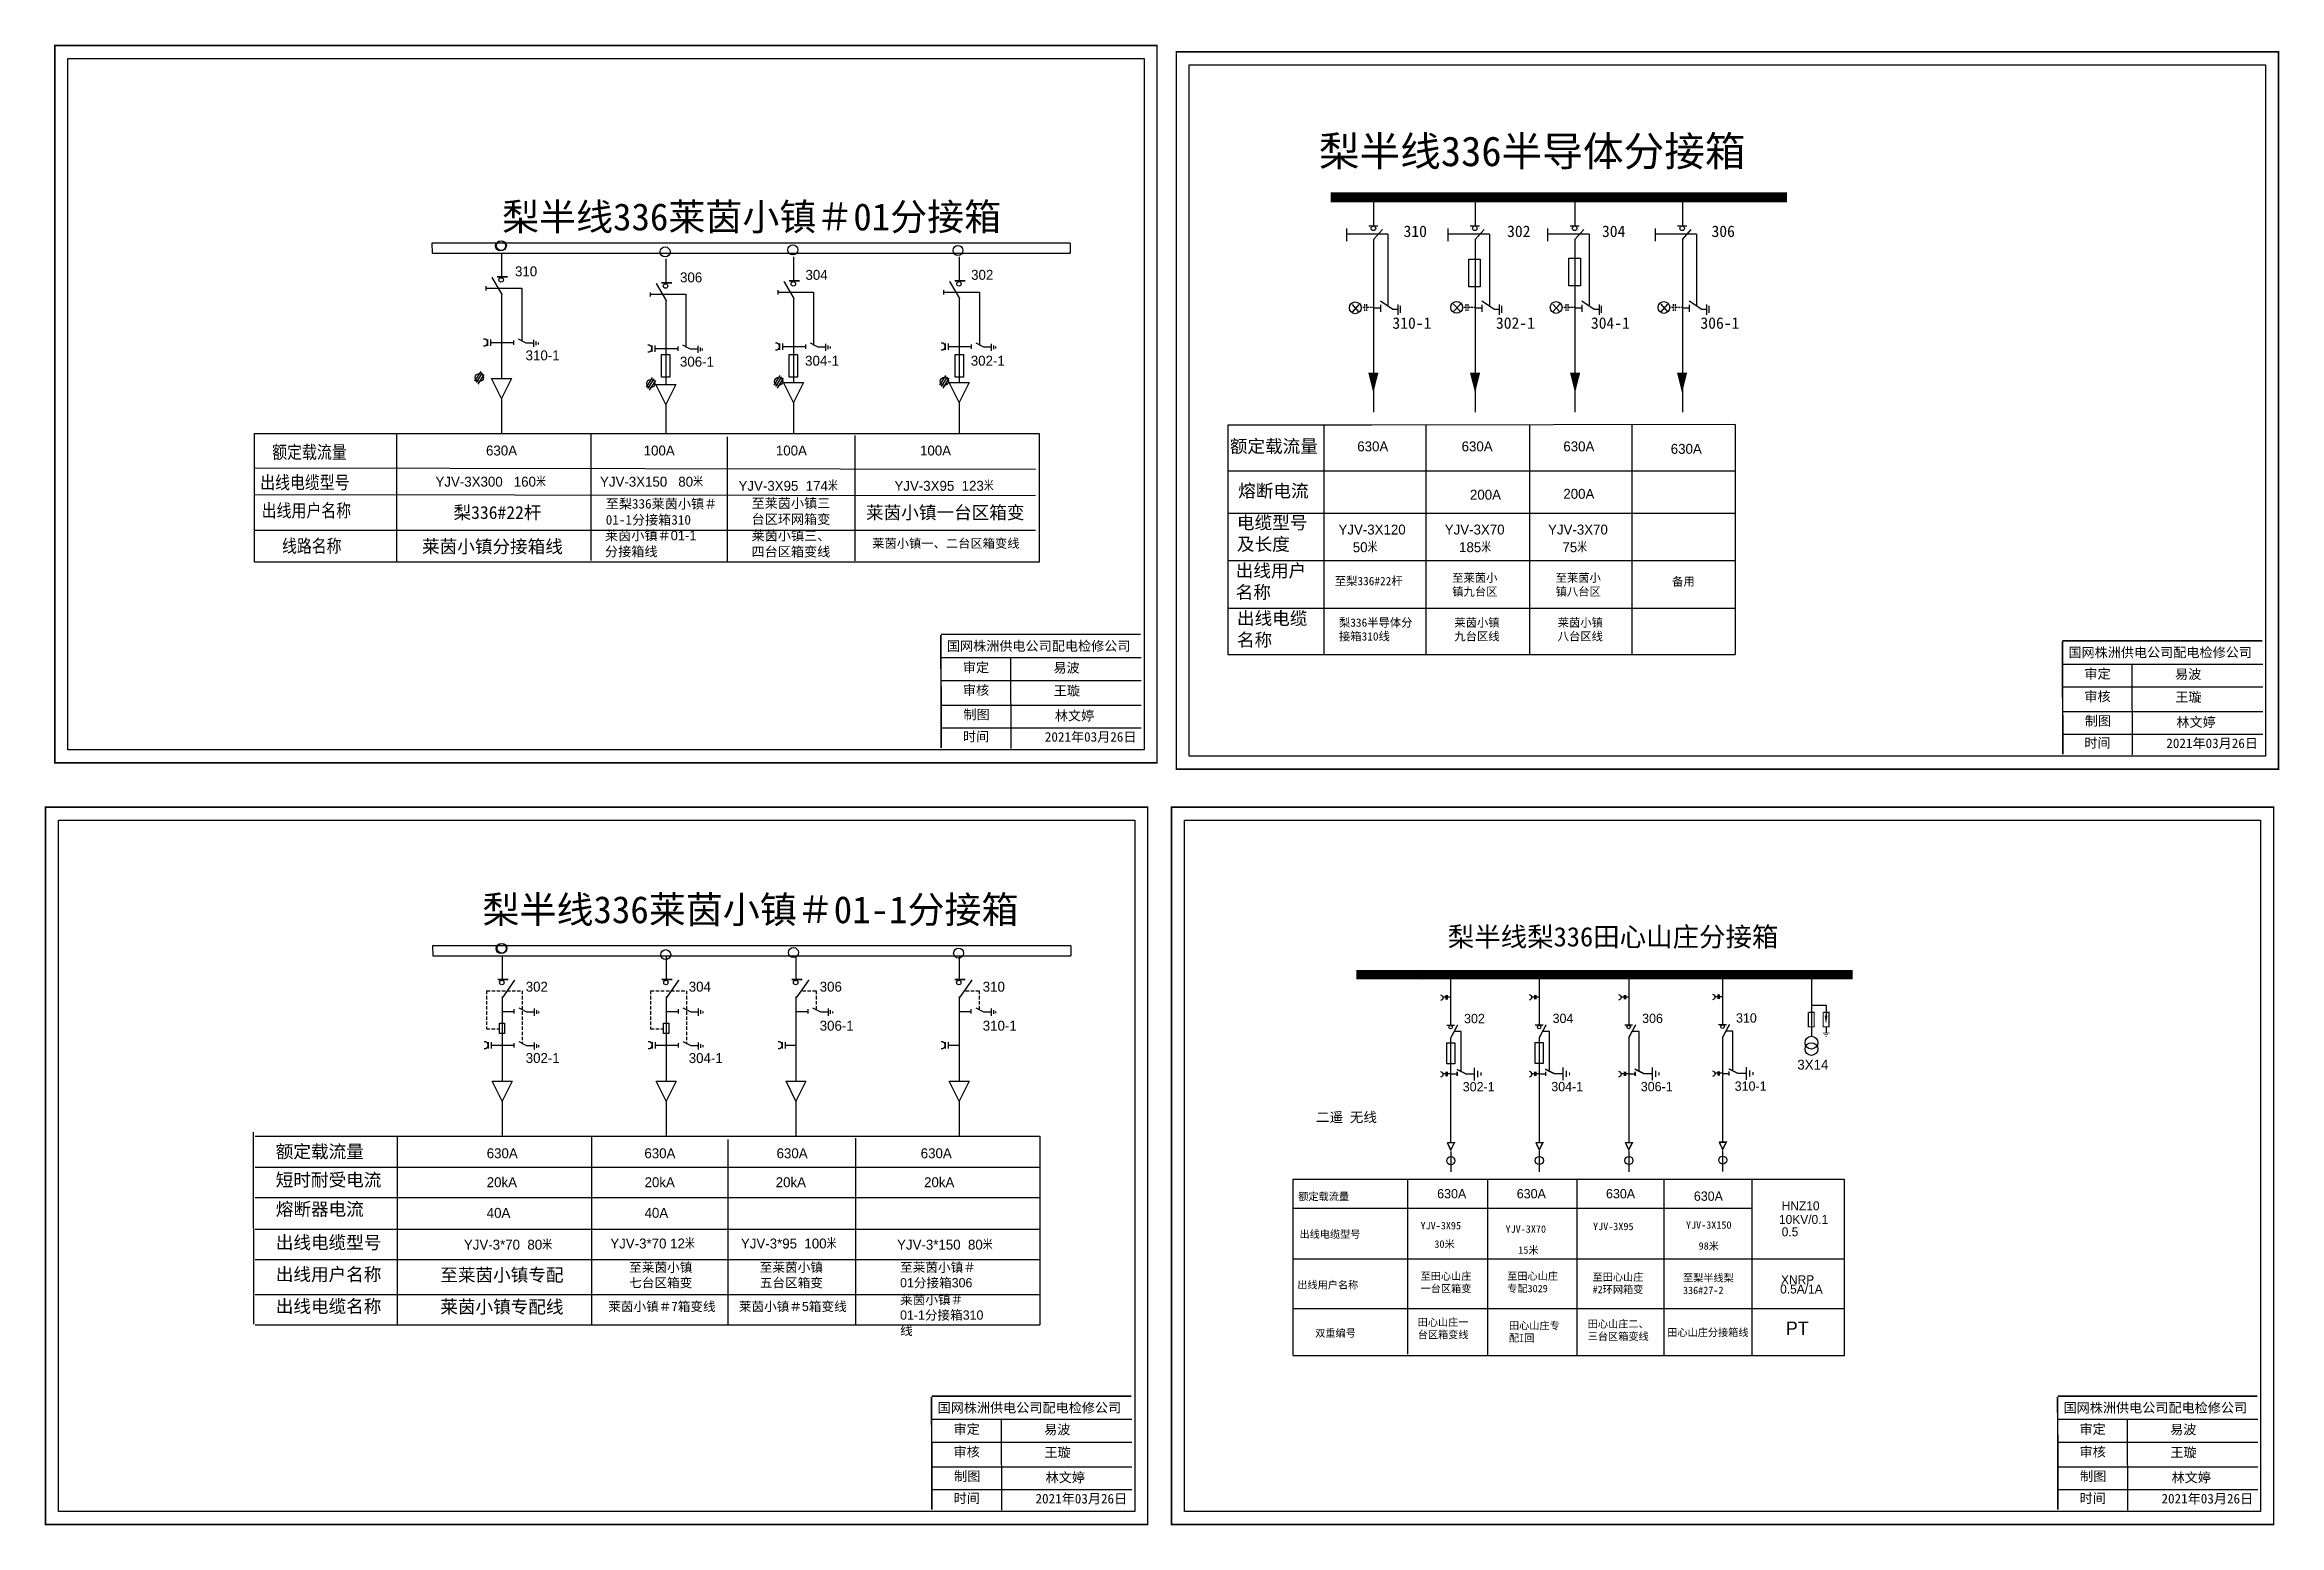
# Model space of a CAD drawing. Extents: x -1414 to -1025, y -1773 to -1515.
# Drawn here: x -1279.1 to -1024.7, y -1683.6 to -1514.9 of the extents above; entities that cross this region are included whole.
import ezdxf

# ---------------------------------------------------------------- set-up
doc = ezdxf.new("R2010")
doc.units = 0
doc.header["$LTSCALE"] = 0.774411
for name, pattern in [('ACAD_ISO02W100', [15, 12, -3]), ('CENTER', [50.8, 31.75, -6.35, 6.35, -6.35]), ('DASHED', [0.45, 0.3, -0.15]), ('HIDDEN', [0.375, 0.25, -0.125]), ('HIDDENX2', [0.75, 0.5, -0.25])]:
    doc.linetypes.add(name, pattern=pattern)
doc.layers.get('0').update_dxf_attribs({"linetype": 'CONTINUOUS'})
for name, color, linetype in [('10KV线路', 7, 'CONTINUOUS'), ('2', 7, 'CONTINUOUS'), ('F11', 7, 'CONTINUOUS'), ('用户电缆', 7, 'CENTER')]:
    doc.layers.add(name, color=color, linetype=linetype)
doc.layers.add('MiniCADLayer', color=7, linetype='CONTINUOUS', lineweight=20)
doc.styles.add('hztxt_txtstyle_0.00_0_0', font='simkai.ttf')
doc.styles.add('hztxt_txtstyle_1.80_0_0', font='', dxfattribs={"height": 1.8, "bigfont": 'hztxt.shx'})
doc.styles.add('hztxt_txtstyle_1.88_0_0', font='', dxfattribs={"height": 1.875, "bigfont": 'hztxt.shx'})
doc.styles.add('hztxt_txtstyle_2.00_0_0', font='', dxfattribs={"height": 2, "bigfont": 'hztxt.shx'})
doc.styles.add('hztxt_txtstyle_2.70_0_0', font='', dxfattribs={"height": 2.7, "bigfont": 'hztxt.shx'})
doc.styles.add('hztxt_txtstyle_3.00_0_0', font='', dxfattribs={"height": 3, "bigfont": 'hztxt.shx'})
doc.styles.add('hztxt_txtstyle_5.46_0_0', font='simkai.ttf', dxfattribs={"height": 5.459696})
doc.styles.add('字体', font='simkai_0.ttf', dxfattribs={"height": 2.5})
doc.styles.add('黑体_txtstyle_1.50_0_0', font='simhei.ttf', dxfattribs={"height": 1.5})
doc.styles.get('hztxt_txtstyle_1.80_0_0').set_extended_font_data('hztxt')
doc.styles.get('hztxt_txtstyle_1.88_0_0').set_extended_font_data('hztxt')
doc.styles.get('hztxt_txtstyle_2.00_0_0').set_extended_font_data('hztxt')
doc.styles.get('hztxt_txtstyle_2.70_0_0').set_extended_font_data('hztxt')
doc.styles.get('hztxt_txtstyle_3.00_0_0').set_extended_font_data('hztxt')

msp = doc.modelspace()

# ---------------------------------------------------------------- texts
for s, height, style, p in [('630A', 1.131, 'hztxt_txtstyle_2.00_0_0', (-1129.65, -1561.24)), ('630A', 1.131, 'hztxt_txtstyle_2.00_0_0', (-1117.77, -1561.24)), ('630A', 1.131, 'hztxt_txtstyle_2.00_0_0', (-1106.19, -1561.24)), ('630A', 1.131, 'hztxt_txtstyle_2.00_0_0', (-1093.96, -1561.52)), ('200A', 1.131, 'hztxt_txtstyle_2.00_0_0', (-1116.82, -1566.74)), ('200A', 1.131, 'hztxt_txtstyle_2.00_0_0', (-1106.19, -1566.64)), ('YJV-3X120', 1.131, 'hztxt_txtstyle_2.00_0_0', (-1131.79, -1570.71)), ('YJV-3X70', 1.131, 'hztxt_txtstyle_2.00_0_0', (-1119.69, -1570.71)), ('YJV-3X70', 1.131, 'hztxt_txtstyle_2.00_0_0', (-1107.93, -1570.71)), ('50米', 1.131, 'hztxt_txtstyle_2.00_0_0', (-1130.16, -1572.72)), ('185米', 1.131, 'hztxt_txtstyle_2.00_0_0', (-1118.06, -1572.72)), ('75米', 1.131, 'hztxt_txtstyle_2.00_0_0', (-1106.29, -1572.72)), ('302', 1.06, 'hztxt_txtstyle_1.88_0_0', (-1117.49, -1626.37)), ('304', 1.06, 'hztxt_txtstyle_1.88_0_0', (-1107.41, -1626.35)), ('306', 1.06, 'hztxt_txtstyle_1.88_0_0', (-1097.22, -1626.35)), ('310', 1.06, 'hztxt_txtstyle_1.88_0_0', (-1086.53, -1626.3)), ('302-1', 1.06, 'hztxt_txtstyle_1.88_0_0', (-1117.64, -1634.14)), ('304-1', 1.06, 'hztxt_txtstyle_1.88_0_0', (-1107.56, -1634.12)), ('306-1', 1.06, 'hztxt_txtstyle_1.88_0_0', (-1097.37, -1634.12)), ('310-1', 1.06, 'hztxt_txtstyle_1.88_0_0', (-1086.68, -1634.07)), ('630A', 1.06, 'hztxt_txtstyle_1.88_0_0', (-1120.55, -1646.32)), ('630A', 1.06, 'hztxt_txtstyle_1.88_0_0', (-1111.49, -1646.32)), ('630A', 1.06, 'hztxt_txtstyle_1.88_0_0', (-1101.33, -1646.32)), ('630A', 1.06, 'hztxt_txtstyle_1.88_0_0', (-1091.33, -1646.6)), ('10KV/0.1', 1.018, 'hztxt_txtstyle_1.80_0_0', (-1081.64, -1649.23)), ('HNZ10', 1.018, 'hztxt_txtstyle_1.80_0_0', (-1081.33, -1647.68)), ('0.5', 1.018, 'hztxt_txtstyle_1.80_0_0', (-1081.33, -1650.64)), ('0.5A/1A', 1.018, 'hztxt_txtstyle_1.80_0_0', (-1081.51, -1657.16)), ('XNRP', 1.018, 'hztxt_txtstyle_1.80_0_0', (-1081.41, -1656.1)), ('PT', 1.527, 'hztxt_txtstyle_2.70_0_0', (-1080.86, -1661.88))]:
    msp.add_text(s, height=height, dxfattribs=dict(style=style)).set_placement(p)
at = {"linetype": 'Continuous', "style": 'hztxt_txtstyle_0.00_0_0'}
for s, p in [('额定载流量', (-1136.37, -1646.53)), ('出线电缆型号', (-1136.23, -1650.83)), ('YJV-3X95', (-1122.45, -1649.85)), ('30米', (-1120.87, -1651.95)), ('YJV-3X70', (-1112.77, -1650.24)), ('YJV-3X95', (-1102.81, -1649.94)), ('YJV-3X150', (-1092.23, -1649.78)), ('15米', (-1111.32, -1652.63)), ('98米', (-1090.79, -1652.17)), ('出线用户名称', (-1136.48, -1656.6)), ('双重编号', (-1134.44, -1662.09))]:
    msp.add_text(s, height=0.848, dxfattribs=at).set_placement(p)
at = {"linetype": 'DASHED', "attachment_point": 1, "style": 'hztxt_txtstyle_0.00_0_0'}
for s, insert, char_height, width in [('{\\fSimSun|b0|i0|c134|p2;额定载流量}', (-1144.16, -1559.92), 1.4701, 16.2485), ('{\\fSimSun|b0|i0|c134|p2;熔断电流}', (-1143.21, -1565), 1.4701, 16.2485), ('{\\fSimSun|b0|i0|c134|p2;电缆型号及长度}', (-1143.35, -1568.62), 1.4701, 8.1982), ('{\\fSimSun|b0|i0|c134|p2;出线用户名称}', (-1143.49, -1574.09), 1.4701, 8.1982), ('{\\fSimSun|b0|i0|c134|p2;至梨336#22杆}', (-1132.2, -1575.54), 0.9436, 8.4199), ('{\\fSimSun|b0|i0|c134|p2;至莱茵小镇九台区}', (-1118.84, -1575.17), 0.9436, 5.9423), ('{\\fSimSun|b0|i0|c134|p2;至莱茵小镇八台区}', (-1107.07, -1575.17), 0.9436, 5.9423), ('{\\fSimSun|b0|i0|c134|p2;备用}', (-1093.8, -1575.59), 0.9436, 7.2083), ('{\\fSimSun|b0|i0|c134|p2;出线电缆名称}', (-1143.35, -1579.52), 1.4701, 8.1982), ('{\\fSimSun|b0|i0|c134|p2;梨336半导体分接箱310线}', (-1131.73, -1580.27), 0.9436, 9.4966), ('{\\fSimSun|b0|i0|c134|p2;莱茵小镇九台区线}', (-1118.6, -1580.27), 0.9436, 6.1268), ('{\\fSimSun|b0|i0|c134|p2;莱茵小镇八台区线}', (-1106.83, -1580.27), 0.9436, 6.1268)]:
    msp.add_mtext(s, dxfattribs=dict(at, insert=insert, char_height=char_height, width=width))
at = {"linetype": 'Continuous', "attachment_point": 1}
for s, insert, char_height, width, style in [('{\\fKaiTi_GB2312|b0|i0|c134|p49;至梨336莱茵小镇＃01-1分接箱310}', (-1215.21, -1566.66), 1.0956, 13.1419, 'hztxt_txtstyle_0.00_0_0'), ('{\\f\uffbfﾬￌﾣﾤ_GB2312|b0|i0|c134|p49;至莱茵小镇三台区环网箱变}', (-1198.61, -1566.59), 1.0956, 9.4637, 'hztxt_txtstyle_0.00_0_0'), ('{\\fSimSun|b0|i0|c134|p2;梨336#22杆}', (-1232.54, -1567.47), 1.4701, 16.8938, 'hztxt_txtstyle_0.00_0_0'), ('{\\fSimSun|b0|i0|c134|p2;莱茵小镇一台区箱变}', (-1185.58, -1567.47), 1.4701, 22.307, 'hztxt_txtstyle_0.00_0_0'), ('{\\fSimSun|b0|i0|c134|p2;莱茵小镇分接箱线}', (-1236.13, -1571.34), 1.4701, 16.8938, 'hztxt_txtstyle_0.00_0_0'), ('{\\f\uffbfﾬￌﾣﾤ_GB2312|b0|i0|c134|p49;莱茵小镇＃01-1分接箱线}', (-1215.29, -1570.27), 1.0956, 10.4915, 'hztxt_txtstyle_0.00_0_0'), ('{\\f\uffbfﾬￌﾣﾤ_GB2312|b0|i0|c134|p49;莱茵小镇三、四台区箱变线}', (-1198.61, -1570.29), 1.0956, 9.4637, 'hztxt_txtstyle_0.00_0_0'), ('{\\fSimSun|b0|i0|c134|p2;莱茵小镇一、二台区箱变线}', (-1184.88, -1571.2), 1.0253, 24.9979, 'hztxt_txtstyle_0.00_0_0'), ('二遥 无线', (-1134.35, -1636.51), 1.131, 16.6372, '黑体_txtstyle_1.50_0_0'), ('{\\f\uffbfﾬￌﾣﾤ_GB2312|b0|i0|c134|p49;额定载流量}', (-1252.78, -1640.25), 1.4701, 12.0157, 'hztxt_txtstyle_0.00_0_0'), ('{\\f\uffbfﾬￌﾣﾤ_GB2312|b0|i0|c134|p49;短时耐受电流}', (-1252.78, -1643.48), 1.4701, 14.9836, 'hztxt_txtstyle_0.00_0_0'), ('{\\f\uffbfﾬￌﾣﾤ_GB2312|b0|i0|c134|p49;熔断器电流}', (-1252.78, -1646.81), 1.4701, 12.0157, 'hztxt_txtstyle_0.00_0_0'), ('{\\f\uffbfﾬￌﾣﾤ_GB2312|b0|i0|c134|p49;出线电缆型号}', (-1252.78, -1650.61), 1.4701, 12.0157, 'hztxt_txtstyle_0.00_0_0'), ('{\\fKaiTi_GB2312|b0|i0|c134|p49;至莱茵小镇七台区箱变}', (-1212.54, -1653.65), 1.0537, 7.4388, 'hztxt_txtstyle_0.00_0_0'), ('{\\f\uffbfﾬￌﾣﾤ_GB2312|b0|i0|c134|p49;至莱茵小镇五台区箱变}', (-1197.67, -1653.65), 1.0537, 7.4388, 'hztxt_txtstyle_0.00_0_0'), ('{\\f\uffbfﾬￌﾣﾤ_GB2312|b0|i0|c134|p49;至莱茵小镇＃01分接箱306}', (-1181.7, -1653.65), 1.0537, 9.8606, 'hztxt_txtstyle_0.00_0_0'), ('\\pt10.4;{\\f\uffbfﾬￌﾣﾤ_GB2312|b0|i0|c134|p49;出线用户名称}', (-1252.78, -1654.24), 1.4701, 12.0157, 'hztxt_txtstyle_0.00_0_0'), ('{\\f\uffbfﾬￌﾣﾤ_GB2312|b0|i0|c134|p49;至莱茵小镇专配}', (-1234.05, -1654.31), 1.4701, 15.5104, 'hztxt_txtstyle_0.00_0_0'), ('至田心山庄一台区箱变', (-1122.44, -1654.76), 0.848, 6.3013, '黑体_txtstyle_1.50_0_0'), ('{\\fSimSun|b0|i0|c134|p2;至田心山庄专配3029}', (-1112.58, -1654.75), 0.8481, 6.3013, 'hztxt_txtstyle_0.00_0_0'), ('{\\fSimSun|b0|i0|c134|p2;至田心山庄#2环网箱变}', (-1102.86, -1654.86), 0.8481, 6.3013, 'hztxt_txtstyle_0.00_0_0'), ('{\\fSimSun|b0|i0|c134|p2;至梨半线梨336#27-2}', (-1092.57, -1654.96), 0.8481, 9.5699, 'hztxt_txtstyle_0.00_0_0'), ('\\pt10.4;{\\f\uffbfﾬￌﾣﾤ_GB2312|b0|i0|c134|p49;出线电缆名称}', (-1252.78, -1657.88), 1.4701, 12.0157, 'hztxt_txtstyle_0.00_0_0'), ('{\\f\uffbfﾬￌﾣﾤ_GB2312|b0|i0|c134|p49;莱茵小镇专配线}', (-1234.05, -1657.94), 1.4701, 15.5104, 'hztxt_txtstyle_0.00_0_0'), ('{\\fKaiTi_GB2312|b0|i0|c134|p49;莱茵小镇＃7箱变线}', (-1214.92, -1658.11), 1.0537, 12.9934, 'hztxt_txtstyle_0.00_0_0'), ('{\\f\uffbfﾬￌﾣﾤ_GB2312|b0|i0|c134|p49;莱茵小镇＃5箱变线}', (-1200.06, -1658.11), 1.0537, 12.9934, 'hztxt_txtstyle_0.00_0_0'), ('{\\f\uffbfﾬￌﾣﾤ_GB2312|b0|i0|c134|p49;莱茵小镇＃01-1分接箱310线}', (-1181.7, -1657.33), 1.0537, 9.8606, 'hztxt_txtstyle_0.00_0_0'), ('田心山庄一台区箱变线', (-1122.77, -1660.01), 0.848, 6.3013, '黑体_txtstyle_1.50_0_0'), ('{\\fSimSun|b0|i0|c134|p2;田心山庄专配I回}', (-1112.38, -1660.39), 0.8481, 6.3013, 'hztxt_txtstyle_0.00_0_0'), ('{\\fSimSun|b0|i0|c134|p2;田心山庄二、三台区箱变线}', (-1103.41, -1660.2), 0.8481, 7.7011, 'hztxt_txtstyle_0.00_0_0'), ('{\\fSimSun|b0|i0|c134|p2;田心山庄分接箱线}', (-1094.36, -1661.17), 0.8481, 10.627, 'hztxt_txtstyle_0.00_0_0')]:
    msp.add_mtext(s, dxfattribs=dict(at, insert=insert, char_height=char_height, width=width, style=style))
at = {"color": 0, "linetype": 'Continuous', "attachment_point": 1, "style": '字体'}
for s, insert, char_height, width in [('国网株洲供电公司配电检修公司', (-1176.37, -1582.86), 1.0944, 29.9201), ('国网株洲供电公司配电检修公司', (-1048.69, -1583.59), 1.0944, 29.9201), ('\\f\uffbfﾬￌﾣﾤ_GB2312|b0|i0|c134|p49;审定', (-1174.55, -1585.3), 1.0944, 8.5588), ('易波', (-1164.24, -1585.34), 1.094, 8.5588), ('\\f\uffbfﾬￌﾣﾤ_GB2312|b0|i0|c134|p49;审定', (-1046.87, -1586.02), 1.0944, 8.5588), ('易波', (-1036.55, -1586.07), 1.094, 8.5588), ('\\f\uffbfﾬￌﾣﾤ_GB2312|b0|i0|c134|p49;审核', (-1174.55, -1587.88), 1.0944, 8.5588), ('王璇', (-1164.2, -1587.95), 1.094, 8.5588), ('\\f\uffbfﾬￌﾣﾤ_GB2312|b0|i0|c134|p49;审核', (-1046.87, -1588.6), 1.0944, 8.5588), ('王璇', (-1036.52, -1588.67), 1.094, 8.5588), ('\\f\uffbfﾬￌﾣﾤ_GB2312|b0|i0|c134|p49;制图', (-1174.49, -1590.66), 1.0944, 8.5588), ('{\\fSimSun|b0|i0|c134|p2;林文婷}', (-1164.08, -1590.8), 1.0944, 8.5588), ('\\f\uffbfﾬￌﾣﾤ_GB2312|b0|i0|c134|p49;制图', (-1046.81, -1591.38), 1.0944, 8.5588), ('{\\fSimSun|b0|i0|c134|p2;林文婷}', (-1036.39, -1591.53), 1.0944, 8.5588), ('\\f\uffbfﾬￌﾣﾤ_GB2312|b0|i0|c134|p49;时间', (-1174.55, -1593.17), 1.0944, 8.5588), ('2021{\\fSimSun|b0|i0|c134|p2;年}03{\\fSimSun|b0|i0|c134|p2;月26日}', (-1165.22, -1593.21), 1.0944, 16.0081), ('\\f\uffbfﾬￌﾣﾤ_GB2312|b0|i0|c134|p49;时间', (-1046.87, -1593.89), 1.0944, 8.5588), ('2021{\\fSimSun|b0|i0|c134|p2;年}03{\\fSimSun|b0|i0|c134|p2;月26日}', (-1037.54, -1593.94), 1.0944, 16.0081), ('国网株洲供电公司配电检修公司', (-1177.43, -1669.62), 1.0944, 29.9201), ('国网株洲供电公司配电检修公司', (-1049.24, -1669.62), 1.0944, 29.9201), ('\\f\uffbfﾬￌﾣﾤ_GB2312|b0|i0|c134|p49;审定', (-1175.61, -1672.06), 1.0944, 8.5588), ('易波', (-1165.3, -1672.1), 1.094, 8.5588), ('\\f\uffbfﾬￌﾣﾤ_GB2312|b0|i0|c134|p49;审定', (-1047.42, -1672.06), 1.0944, 8.5588), ('易波', (-1037.11, -1672.1), 1.094, 8.5588), ('\\f\uffbfﾬￌﾣﾤ_GB2312|b0|i0|c134|p49;审核', (-1175.61, -1674.64), 1.0944, 8.5588), ('王璇', (-1165.26, -1674.71), 1.094, 8.5588), ('\\f\uffbfﾬￌﾣﾤ_GB2312|b0|i0|c134|p49;审核', (-1047.42, -1674.64), 1.0944, 8.5588), ('王璇', (-1037.07, -1674.71), 1.094, 8.5588), ('\\f\uffbfﾬￌﾣﾤ_GB2312|b0|i0|c134|p49;制图', (-1175.55, -1677.42), 1.0944, 8.5588), ('{\\fSimSun|b0|i0|c134|p2;林文婷}', (-1165.13, -1677.57), 1.0944, 8.5588), ('\\f\uffbfﾬￌﾣﾤ_GB2312|b0|i0|c134|p49;制图', (-1047.36, -1677.42), 1.0944, 8.5588), ('{\\fSimSun|b0|i0|c134|p2;林文婷}', (-1036.94, -1677.57), 1.0944, 8.5588), ('\\f\uffbfﾬￌﾣﾤ_GB2312|b0|i0|c134|p49;时间', (-1175.61, -1679.93), 1.0944, 8.5588), ('2021{\\fSimSun|b0|i0|c134|p2;年}03{\\fSimSun|b0|i0|c134|p2;月26日}', (-1166.28, -1679.98), 1.0944, 16.0081), ('\\f\uffbfﾬￌﾣﾤ_GB2312|b0|i0|c134|p49;时间', (-1047.42, -1679.93), 1.0944, 8.5588), ('2021{\\fSimSun|b0|i0|c134|p2;年}03{\\fSimSun|b0|i0|c134|p2;月26日}', (-1038.09, -1679.98), 1.0944, 16.0081)]:
    msp.add_mtext(s, dxfattribs=dict(at, insert=insert, char_height=char_height, width=width))
at = {"layer": '10KV线路'}
for s, height, style, p in [('梨半线336莱茵小镇＃01分接箱', 3.0871, 'hztxt_txtstyle_5.46_0_0', (-1227.01, -1536.07)), ('310', 1.131, 'hztxt_txtstyle_2.00_0_0', (-1225.54, -1541.3)), ('306', 1.131, 'hztxt_txtstyle_2.00_0_0', (-1206.75, -1541.99)), ('304', 1.131, 'hztxt_txtstyle_2.00_0_0', (-1192.47, -1541.7)), ('302', 1.131, 'hztxt_txtstyle_2.00_0_0', (-1173.61, -1541.7)), ('310-1', 1.131, 'hztxt_txtstyle_2.00_0_0', (-1224.33, -1550.87)), ('306-1', 1.131, 'hztxt_txtstyle_2.00_0_0', (-1206.76, -1551.59)), ('304-1', 1.131, 'hztxt_txtstyle_2.00_0_0', (-1192.51, -1551.48)), ('302-1', 1.131, 'hztxt_txtstyle_2.00_0_0', (-1173.65, -1551.48)), ('额定载流量', 1.696, 'hztxt_txtstyle_3.00_0_0', (-1253.18, -1562.23)), ('630A', 1.131, 'hztxt_txtstyle_2.00_0_0', (-1228.84, -1561.71)), ('100A', 1.131, 'hztxt_txtstyle_2.00_0_0', (-1210.89, -1561.71)), ('100A', 1.131, 'hztxt_txtstyle_2.00_0_0', (-1195.84, -1561.71)), ('100A', 1.131, 'hztxt_txtstyle_2.00_0_0', (-1179.43, -1561.71)), ('出线电缆型号', 1.696, 'hztxt_txtstyle_3.00_0_0', (-1254.55, -1565.69)), ('YJV-3X300   160米', 1.1309, 'hztxt_txtstyle_2.00_0_0', (-1234.59, -1565.26)), ('YJV-3X150   80米', 1.1309, 'hztxt_txtstyle_2.00_0_0', (-1215.86, -1565.26)), ('YJV-3X95  174米', 1.1309, 'hztxt_txtstyle_2.00_0_0', (-1200.09, -1565.73)), ('YJV-3X95  123米', 1.1309, 'hztxt_txtstyle_2.00_0_0', (-1182.34, -1565.73)), ('出线用户名称', 1.696, 'hztxt_txtstyle_3.00_0_0', (-1254.38, -1568.89)), ('线路名称', 1.696, 'hztxt_txtstyle_3.00_0_0', (-1252.07, -1572.92)), ('梨半线336莱茵小镇＃01-1分接箱', 3.0871, 'hztxt_txtstyle_5.46_0_0', (-1229.24, -1614.98)), ('302', 1.131, 'hztxt_txtstyle_2.00_0_0', (-1224.32, -1622.78)), ('304', 1.131, 'hztxt_txtstyle_2.00_0_0', (-1205.76, -1622.78)), ('306', 1.131, 'hztxt_txtstyle_2.00_0_0', (-1190.85, -1622.78)), ('310', 1.131, 'hztxt_txtstyle_2.00_0_0', (-1172.29, -1622.78)), ('306-1', 1.131, 'hztxt_txtstyle_2.00_0_0', (-1190.85, -1627.22)), ('310-1', 1.131, 'hztxt_txtstyle_2.00_0_0', (-1172.29, -1627.22)), ('302-1', 1.131, 'hztxt_txtstyle_2.00_0_0', (-1224.32, -1630.9)), ('304-1', 1.131, 'hztxt_txtstyle_2.00_0_0', (-1205.76, -1630.91)), ('630A', 1.131, 'hztxt_txtstyle_2.00_0_0', (-1228.76, -1641.75)), ('630A', 1.131, 'hztxt_txtstyle_2.00_0_0', (-1210.81, -1641.75)), ('630A', 1.131, 'hztxt_txtstyle_2.00_0_0', (-1195.76, -1641.75)), ('630A', 1.131, 'hztxt_txtstyle_2.00_0_0', (-1179.35, -1641.75)), ('20kA', 1.131, 'hztxt_txtstyle_2.00_0_0', (-1228.76, -1645.05)), ('20kA', 1.131, 'hztxt_txtstyle_2.00_0_0', (-1210.79, -1645.05)), ('20kA', 1.131, 'hztxt_txtstyle_2.00_0_0', (-1195.86, -1645.05)), ('20kA', 1.131, 'hztxt_txtstyle_2.00_0_0', (-1178.97, -1645.05)), ('40A', 1.131, 'hztxt_txtstyle_2.00_0_0', (-1228.76, -1648.54)), ('40A', 1.131, 'hztxt_txtstyle_2.00_0_0', (-1210.79, -1648.54)), ('YJV-3*70  80米', 1.1309, 'hztxt_txtstyle_2.00_0_0', (-1231.36, -1652.16)), ('YJV-3*70 12米', 1.1309, 'hztxt_txtstyle_2.00_0_0', (-1214.69, -1652.03)), ('YJV-3*95  100米', 1.1309, 'hztxt_txtstyle_2.00_0_0', (-1199.82, -1652.03)), ('YJV-3*150  80米', 1.1309, 'hztxt_txtstyle_2.00_0_0', (-1182.04, -1652.16))]:
    msp.add_text(s, height=height, dxfattribs=dict(at, style=style)).set_placement(p)
at = {"layer": '10KV线路', "insert": (-1136.33, -1525.36), "char_height": 3.0871, "width": 95.2498, "attachment_point": 1, "style": 'hztxt_txtstyle_0.00_0_0'}
msp.add_mtext('\\pl2.30793;{\\H1.099x;梨半线336半导体分接箱}', dxfattribs=at)
at = {"layer": '2', "color": 7, "insert": (-1119.35, -1615.42), "char_height": 2.2087, "width": 46.9589, "attachment_point": 1, "style": 'hztxt_txtstyle_0.00_0_0'}
msp.add_mtext('{\\fSimSun|b0|i0|c134|p2;梨半线梨336田心山庄分接箱}', dxfattribs=at)
at = {"layer": 'F11', "lineweight": -3, "char_height": 1.305, "width": 10.9928, "attachment_point": 1, "style": 'hztxt_txtstyle_0.00_0_0'}
for s, insert in [('\\pl2.30793;310', (-1126.69, -1535.52)), ('\\pl2.30793;302', (-1114.9, -1535.52)), ('\\pl2.30793;304', (-1104.1, -1535.52)), ('\\pl2.30793;306', (-1091.63, -1535.52)), ('\\pl2.30793;310-1', (-1127.96, -1545.97)), ('\\pl2.30793;302-1', (-1116.17, -1545.97)), ('\\pl2.30793;304-1', (-1105.36, -1545.97)), ('\\pl2.30793;306-1', (-1092.89, -1545.97))]:
    msp.add_mtext(s, dxfattribs=dict(at, insert=insert))
at = {"layer": 'MiniCADLayer', "color": 7, "ltscale": 0.69146, "insert": (-1079.55, -1630.53), "char_height": 1.131, "attachment_point": 1, "style": 'hztxt_txtstyle_2.00_0_0'}
msp.add_mtext('3X14', dxfattribs=at)

# ---------------------------------------------------------------- blocks, each defined once
blk = doc.blocks.new('JD')
for points in [[(-2, 0.2), (-2, -0.2), (2, 0.2), (2, -0.2)], [(1, -1.2), (1, -0.8), (-1, -1.2), (-1, -0.8)], [(-0.5, -1.8), (-0.5, -2.2), (0.5, -1.8), (0.5, -2.2)]]:
    blk.add_trace(points)

# ---------------------------------------------------------------- linework, layer by layer
at = {"linetype": 'Continuous'}
for p, q in [((-1130.24, -1544.53), (-1129.46, -1545.37)), ((-1129.46, -1544.53), (-1130.24, -1545.37)), ((-1117.91, -1544.48), (-1118.69, -1545.32)), ((-1118.69, -1544.48), (-1117.91, -1545.32)), ((-1106.59, -1544.49), (-1107.37, -1545.33)), ((-1107.37, -1544.49), (-1106.59, -1545.33)), ((-1094.32, -1544.49), (-1095.1, -1545.33)), ((-1095.1, -1544.49), (-1094.32, -1545.33)), ((-1144.39, -1558.25), (-1144.39, -1584.36)), ((-1128.02, -1558.25), (-1144.39, -1558.25)), ((-1086.61, -1558.19), (-1128.02, -1558.25)), ((-1255.2, -1570.23), (-1166.27, -1570.23)), ((-1144.39, -1584.36), (-1086.61, -1584.36)), ((-1255.28, -1660.65), (-1255.31, -1638.77)), ((-1255.13, -1639.22), (-1165.8, -1639.22)), ((-1165.8, -1639.22), (-1165.8, -1660.71)), ((-1255.13, -1642.76), (-1165.84, -1642.76)), ((-1255.13, -1646.21), (-1165.84, -1646.21)), ((-1255.13, -1649.84), (-1165.84, -1649.84)), ((-1255.13, -1653.29), (-1165.84, -1653.29)), ((-1255.13, -1657.26), (-1165.84, -1657.26)), ((-1255.13, -1660.71), (-1165.8, -1660.71))]:
    msp.add_line(p, q, dxfattribs=at)
at = {"linetype": 'ByBlock'}
for p, q in [((-1133.45, -1558.27), (-1133.45, -1584.36)), ((-1121.83, -1558.19), (-1121.83, -1584.36)), ((-1110.06, -1558.19), (-1110.06, -1584.36)), ((-1098.38, -1558.19), (-1098.38, -1584.36)), ((-1086.61, -1558.19), (-1086.61, -1584.36)), ((-1144.29, -1563.47), (-1086.61, -1563.47)), ((-1144.29, -1568.29), (-1086.61, -1568.29)), ((-1144.29, -1573.68), (-1086.61, -1573.68)), ((-1144.29, -1579.1), (-1086.61, -1579.1))]:
    msp.add_line(p, q, dxfattribs=at)
at = {"color": 0, "linetype": 'Continuous'}
for p, q in [((-1176.99, -1584.73), (-1154.24, -1584.73)), ((-1169.14, -1584.83), (-1169.1, -1595.07)), ((-1176.99, -1587.32), (-1154.24, -1587.32)), ((-1049.31, -1585.46), (-1026.56, -1585.46)), ((-1041.46, -1585.55), (-1041.41, -1595.79)), ((-1049.31, -1588.05), (-1026.56, -1588.05)), ((-1176.99, -1590.15), (-1154.24, -1590.15)), ((-1049.31, -1590.87), (-1026.56, -1590.87)), ((-1176.99, -1592.74), (-1154.24, -1592.74)), ((-1049.31, -1593.46), (-1026.56, -1593.46)), ((-1114.83, -1644.13), (-1114.83, -1664.26)), ((-1178.05, -1671.49), (-1155.3, -1671.49)), ((-1170.2, -1671.59), (-1170.16, -1681.83)), ((-1049.86, -1671.49), (-1027.11, -1671.49)), ((-1042.01, -1671.59), (-1041.97, -1681.83)), ((-1178.05, -1674.08), (-1155.3, -1674.08)), ((-1049.86, -1674.08), (-1027.11, -1674.08)), ((-1178.05, -1676.91), (-1155.3, -1676.91)), ((-1049.86, -1676.91), (-1027.11, -1676.91)), ((-1178.05, -1679.5), (-1155.3, -1679.5)), ((-1049.86, -1679.5), (-1027.11, -1679.5))]:
    msp.add_line(p, q, dxfattribs=at)
at = {"linetype": 'HIDDENX2'}
for p, q in [((-1228.78, -1622.69), (-1228.78, -1627.01)), ((-1210.1, -1622.69), (-1210.1, -1627.01)), ((-1228.78, -1627.01), (-1227.32, -1627.01)), ((-1210.1, -1627.01), (-1208.64, -1627.01))]:
    msp.add_line(p, q, dxfattribs=at)
for p, q in [((-1119.02, -1621.25), (-1119.02, -1626.58)), ((-1108.94, -1621.23), (-1108.94, -1626.56)), ((-1098.75, -1621.23), (-1098.75, -1626.56)), ((-1088.06, -1621.19), (-1088.06, -1626.51)), ((-1077.95, -1621.37), (-1077.95, -1627.9)), ((-1119.02, -1628.02), (-1119.02, -1640.01)), ((-1108.94, -1628), (-1108.94, -1639.99)), ((-1098.75, -1628), (-1098.75, -1639.99)), ((-1088.06, -1627.96), (-1088.06, -1639.95)), ((-1119.02, -1632.15), (-1118.28, -1632.15)), ((-1117.32, -1632.13), (-1116.33, -1632.13)), ((-1108.94, -1632.13), (-1108.2, -1632.13)), ((-1107.25, -1632.11), (-1106.25, -1632.11)), ((-1098.75, -1632.13), (-1098.01, -1632.13)), ((-1097.06, -1632.11), (-1096.06, -1632.11)), ((-1088.06, -1632.09), (-1087.32, -1632.09)), ((-1086.36, -1632.07), (-1085.37, -1632.07)), ((-1136.94, -1664.23), (-1136.94, -1644.14)), ((-1136.94, -1644.14), (-1074.23, -1644.14)), ((-1123.94, -1644.25), (-1123.94, -1664.07)), ((-1104.66, -1644.14), (-1104.66, -1664.27)), ((-1094.73, -1644.14), (-1094.73, -1664.27)), ((-1084.74, -1644.14), (-1084.74, -1664.27)), ((-1074.23, -1644.14), (-1074.23, -1664.27)), ((-1136.9, -1647.45), (-1084.74, -1647.45)), ((-1136.9, -1653.21), (-1074.23, -1653.21)), ((-1074.23, -1658.9), (-1136.94, -1658.9)), ((-1074.23, -1664.27), (-1136.94, -1664.27))]:
    msp.add_line(p, q)
at = {"color": 0}
for p, q in [((-1077.96, -1624.3), (-1076.28, -1624.3)), ((-1076.28, -1624.3), (-1076.28, -1625.53)), ((-1076.28, -1626.82), (-1076.28, -1627.46))]:
    msp.add_line(p, q, dxfattribs=at)
at = {"linetype": 'CENTER'}
for p, q in [((-1088.05, -1640.92), (-1088.05, -1643.25)), ((-1119.01, -1640.98), (-1119.01, -1643.31)), ((-1108.93, -1640.96), (-1108.93, -1643.29)), ((-1098.74, -1640.96), (-1098.74, -1643.29))]:
    msp.add_line(p, q, dxfattribs=at)
at = {"color": 0, "linetype": 'Continuous', "const_width": 0.182}
for points in [[(-1277.93, -1515.01), (-1152.45, -1515.01), (-1152.45, -1596.71), (-1277.93, -1596.71)], [(-1150.25, -1515.73), (-1024.77, -1515.73), (-1024.77, -1597.43), (-1150.25, -1597.43)], [(-1278.99, -1601.77), (-1153.51, -1601.77), (-1153.51, -1683.47), (-1278.99, -1683.47)], [(-1150.8, -1601.77), (-1025.32, -1601.77), (-1025.32, -1683.47), (-1150.8, -1683.47)]]:
    msp.add_lwpolyline(points, close=True, dxfattribs=at)
at = {"color": 0, "linetype": 'Continuous'}
for points in [[(-1276.46, -1516.48), (-1153.93, -1516.48), (-1153.93, -1595.23), (-1276.46, -1595.23)], [(-1148.77, -1517.21), (-1026.24, -1517.21), (-1026.24, -1595.96), (-1148.77, -1595.96)], [(-1277.52, -1603.25), (-1154.99, -1603.25), (-1154.99, -1682), (-1277.52, -1682)], [(-1149.33, -1603.25), (-1026.8, -1603.25), (-1026.8, -1682), (-1149.33, -1682)], [(-1119.47, -1628.6), (-1118.56, -1628.6), (-1118.56, -1631.01), (-1119.47, -1631.01)], [(-1109.38, -1628.58), (-1108.48, -1628.58), (-1108.48, -1630.98), (-1109.38, -1630.98)]]:
    msp.add_lwpolyline(points, close=True, dxfattribs=at)
for points, const_width in [([(-1132.68, -1532.3), (-1080.74, -1532.3)], 1.13), ([(-1129.75, -1620.83), (-1073.25, -1620.83)], 1.06), ([(-1119.49, -1626.6), (-1118.55, -1626.6)], 0.159), ([(-1119.02, -1628.07), (-1118.22, -1626.56)], 0.159), ([(-1109.41, -1626.58), (-1108.47, -1626.58)], 0.159), ([(-1108.94, -1628.04), (-1108.14, -1626.54)], 0.159), ([(-1099.22, -1626.58), (-1098.28, -1626.58)], 0.159), ([(-1098.75, -1628.04), (-1097.95, -1626.54)], 0.159), ([(-1088.53, -1626.53), (-1087.59, -1626.53)], 0.159), ([(-1088.06, -1628), (-1087.26, -1626.49)], 0.159), ([(-1118.32, -1631.62), (-1117.26, -1632.15)], 0.159), ([(-1118.28, -1631.91), (-1118.28, -1632.4)], 0.159), ([(-1108.25, -1631.6), (-1107.19, -1632.13)], 0.159), ([(-1108.2, -1631.89), (-1108.2, -1632.38)], 0.159), ([(-1098.05, -1631.6), (-1096.99, -1632.13)], 0.159), ([(-1098.01, -1631.89), (-1098.01, -1632.38)], 0.159), ([(-1087.36, -1631.56), (-1086.3, -1632.09)], 0.159), ([(-1087.32, -1631.84), (-1087.32, -1632.33)], 0.159), ([(-1119.41, -1639.99), (-1118.6, -1639.99), (-1119.01, -1640.81), (-1119.4, -1639.97)], 0.159), ([(-1109.33, -1639.97), (-1108.52, -1639.97), (-1108.93, -1640.79), (-1109.32, -1639.95)], 0.159), ([(-1099.14, -1639.97), (-1098.33, -1639.97), (-1098.74, -1640.79), (-1099.13, -1639.95)], 0.159), ([(-1088.45, -1639.92), (-1087.64, -1639.92), (-1088.05, -1640.74), (-1088.44, -1639.91)], 0.159)]:
    msp.add_lwpolyline(points, dxfattribs=dict(const_width=const_width))
for points in [[(-1116.96, -1539.33), (-1115.65, -1539.33), (-1115.65, -1542.49), (-1116.96, -1542.49)], [(-1105.55, -1539.22), (-1104.24, -1539.22), (-1104.24, -1542.38), (-1105.55, -1542.38)]]:
    msp.add_lwpolyline(points, close=True)
at = {"linetype": 'Continuous'}
for points in [[(-1208.85, -1550.2), (-1207.93, -1550.2), (-1207.93, -1552.78), (-1208.85, -1552.78)], [(-1194.31, -1550.2), (-1193.39, -1550.2), (-1193.39, -1552.78), (-1194.31, -1552.78)], [(-1175.41, -1550.2), (-1174.49, -1550.2), (-1174.49, -1552.78), (-1175.41, -1552.78)], [(-1255.2, -1559.19), (-1165.88, -1559.19), (-1165.88, -1573.85), (-1255.2, -1573.85)], [(-1227.3, -1626.37), (-1226.72, -1626.37), (-1226.72, -1627.54), (-1227.3, -1627.54)], [(-1208.62, -1626.37), (-1208.04, -1626.37), (-1208.04, -1627.54), (-1208.62, -1627.54)]]:
    msp.add_lwpolyline(points, close=True, dxfattribs=at)
for points, format in [([(-1127.82, -1552.29, 1.16, 0, 0), (-1127.82, -1554.58, 0, 0, 0)], "xyseb"), ([(-1116.24, -1552.29, 1.16, 0, 0), (-1116.24, -1554.58, 0, 0, 0)], "xyseb"), ([(-1104.85, -1552.29, 1.16, 0, 0), (-1104.85, -1554.58, 0, 0, 0)], "xyseb"), ([(-1092.67, -1552.29, 1.16, 0, 0), (-1092.67, -1554.58, 0, 0, 0)], "xyseb"), ([(-1110.09, -1623.12, -0.877934), (-1110.08, -1623.76)], "xyb"), ([(-1099.9, -1623.12, -0.877934), (-1099.89, -1623.76)], "xyb"), ([(-1089.21, -1623.08, -0.877934), (-1089.2, -1623.72)], "xyb"), ([(-1120.17, -1623.14, -0.877934), (-1120.16, -1623.78)], "xyb"), ([(-1120.17, -1631.87, -0.877934), (-1120.16, -1632.52)], "xyb"), ([(-1110.09, -1631.85, -0.877934), (-1110.08, -1632.5)], "xyb"), ([(-1099.9, -1631.85, -0.877934), (-1099.89, -1632.5)], "xyb"), ([(-1089.21, -1631.81, -0.877934), (-1089.2, -1632.45)], "xyb")]:
    msp.add_lwpolyline(points, format=format)
at = {"color": 0, "linetype": 'Continuous', "const_width": 0.182}
for points in [[(-1177.06, -1582.17), (-1177.01, -1595.03)], [(-1177.05, -1582.08), (-1154.3, -1582.08)], [(-1049.37, -1582.81), (-1026.62, -1582.81)], [(-1049.37, -1582.89), (-1049.32, -1595.75)], [(-1178.12, -1668.93), (-1178.07, -1681.79)], [(-1178.11, -1668.85), (-1155.36, -1668.85)], [(-1049.92, -1668.93), (-1049.88, -1681.79)], [(-1049.92, -1668.85), (-1027.17, -1668.85)]]:
    msp.add_lwpolyline(points, dxfattribs=at)
for points in [[(-1119.55, -1623.41), (-1119.89, -1623.41)], [(-1119.55, -1623.19), (-1119.55, -1623.67)], [(-1119.4, -1623.19), (-1119.4, -1623.67)], [(-1119.02, -1623.41), (-1119.4, -1623.41)], [(-1109.47, -1623.39), (-1109.81, -1623.39)], [(-1109.47, -1623.17), (-1109.47, -1623.65)], [(-1109.32, -1623.17), (-1109.32, -1623.65)], [(-1108.94, -1623.39), (-1109.32, -1623.39)], [(-1099.28, -1623.39), (-1099.62, -1623.39)], [(-1099.28, -1623.17), (-1099.28, -1623.65)], [(-1099.13, -1623.17), (-1099.13, -1623.65)], [(-1098.75, -1623.39), (-1099.13, -1623.39)], [(-1088.59, -1623.35), (-1088.93, -1623.35)], [(-1088.59, -1623.12), (-1088.59, -1623.61)], [(-1088.44, -1623.12), (-1088.44, -1623.61)], [(-1088.06, -1623.35), (-1088.44, -1623.35)], [(-1119.55, -1632.14), (-1119.89, -1632.14)], [(-1119.55, -1631.92), (-1119.55, -1632.4)], [(-1119.4, -1631.92), (-1119.4, -1632.4)], [(-1119.02, -1632.14), (-1119.4, -1632.14)], [(-1109.47, -1632.12), (-1109.81, -1632.12)], [(-1109.47, -1631.9), (-1109.47, -1632.38)], [(-1109.32, -1631.9), (-1109.32, -1632.38)], [(-1108.94, -1632.12), (-1109.32, -1632.12)], [(-1099.28, -1632.12), (-1099.62, -1632.12)], [(-1099.28, -1631.9), (-1099.28, -1632.38)], [(-1099.13, -1631.9), (-1099.13, -1632.38)], [(-1098.75, -1632.12), (-1099.13, -1632.12)], [(-1088.59, -1632.08), (-1088.93, -1632.08)], [(-1088.59, -1631.86), (-1088.59, -1632.34)], [(-1088.44, -1631.86), (-1088.44, -1632.34)], [(-1088.06, -1632.08), (-1088.44, -1632.08)]]:
    msp.add_lwpolyline(points)
at = {"color": 0, "const_width": 0.139}
for points in [[(-1078.29, -1625.14), (-1078.29, -1626.78), (-1077.63, -1626.78), (-1077.63, -1625.14), (-1078.27, -1625.14)], [(-1076.61, -1625.14), (-1076.61, -1626.78), (-1075.95, -1626.78), (-1075.95, -1625.14), (-1076.59, -1625.14)]]:
    msp.add_lwpolyline(points, dxfattribs=at)
at = {"color": 0}
msp.add_lwpolyline([(-1076.28, -1625.51, 0.324, 0, 0), (-1076.28, -1626.43, 0, 0, 0)], format="xyseb", dxfattribs=at)
at = {"linetype": 'ACAD_ISO02W100'}
for points in [[(-1117.83, -1631.92), (-1117.83, -1627.33), (-1118.63, -1627.33)], [(-1107.76, -1631.9), (-1107.76, -1627.31), (-1108.55, -1627.31)], [(-1097.57, -1631.9), (-1097.57, -1627.31), (-1098.36, -1627.31)], [(-1086.88, -1631.85), (-1086.88, -1627.26), (-1087.67, -1627.26)]]:
    msp.add_lwpolyline(points, dxfattribs=at)
at = {"linetype": 'Continuous'}
for centre in [(-1129.88, -1544.89), (-1118.33, -1544.84), (-1107.01, -1544.85), (-1094.74, -1544.85)]:
    msp.add_circle(centre, 0.671, dxfattribs=at)
for centre, radius in [((-1122.07, -1620.84), 0.528), ((-1119.02, -1626.82), 0.204), ((-1108.94, -1626.8), 0.204), ((-1098.75, -1626.8), 0.204), ((-1088.06, -1626.76), 0.204), ((-1119, -1642.03), 0.459), ((-1108.92, -1642.01), 0.459), ((-1098.73, -1642.01), 0.459), ((-1088.04, -1641.96), 0.459)]:
    msp.add_circle(centre, radius)
at = {"color": 0}
for centre in [(-1077.94, -1628.59), (-1077.94, -1629.32)]:
    msp.add_circle(centre, 0.726, dxfattribs=at)
at = {"layer": '10KV线路'}
for p, q in [((-1162.33, -1537.52), (-1235, -1537.52)), ((-1235, -1537.52), (-1234.97, -1538.65)), ((-1234.97, -1538.65), (-1162.33, -1538.65)), ((-1227.08, -1538.61), (-1227.08, -1541.41)), ((-1193.83, -1539.07), (-1193.83, -1541.87)), ((-1174.97, -1539.07), (-1174.97, -1541.87)), ((-1162.33, -1537.52), (-1162.33, -1538.65)), ((-1208.37, -1539.3), (-1208.37, -1542.1)), ((-1227.08, -1543.3), (-1227.08, -1552.94)), ((-1208.37, -1543.99), (-1208.37, -1553.63)), ((-1193.83, -1543.76), (-1193.83, -1553.4)), ((-1174.97, -1543.76), (-1174.97, -1553.4)), ((-1227.08, -1555.21), (-1228.21, -1552.94)), ((-1228.21, -1552.94), (-1225.95, -1552.94)), ((-1225.95, -1552.94), (-1227.08, -1555.21)), ((-1209.5, -1553.63), (-1207.24, -1553.63)), ((-1208.37, -1555.9), (-1209.5, -1553.63)), ((-1207.24, -1553.63), (-1208.37, -1555.9)), ((-1194.96, -1553.4), (-1192.7, -1553.4)), ((-1193.83, -1555.66), (-1194.96, -1553.4)), ((-1192.7, -1553.4), (-1193.83, -1555.66)), ((-1174.97, -1555.66), (-1176.1, -1553.4)), ((-1176.1, -1553.4), (-1173.84, -1553.4)), ((-1173.84, -1553.4), (-1174.97, -1555.66)), ((-1239.02, -1559.26), (-1239.02, -1573.85)), ((-1216.9, -1559.19), (-1216.9, -1573.66)), ((-1186.85, -1559.43), (-1186.85, -1573.7)), ((-1201.37, -1559.58), (-1201.37, -1573.85)), ((-1255.2, -1563.13), (-1166.29, -1563.25)), ((-1255.2, -1566.15), (-1166.29, -1566.26)), ((-1234.92, -1617.55), (-1234.9, -1618.68)), ((-1162.25, -1617.55), (-1234.92, -1617.55)), ((-1162.25, -1617.55), (-1162.25, -1618.68)), ((-1234.9, -1618.68), (-1162.25, -1618.68)), ((-1227.01, -1618.65), (-1227.01, -1621.44)), ((-1208.33, -1618.65), (-1208.33, -1621.44)), ((-1193.55, -1618.65), (-1193.55, -1621.44)), ((-1174.98, -1618.65), (-1174.98, -1621.44)), ((-1227.01, -1623.34), (-1227.01, -1632.98)), ((-1208.33, -1623.34), (-1208.33, -1632.98)), ((-1193.55, -1623.34), (-1193.55, -1632.98)), ((-1174.98, -1623.34), (-1174.98, -1632.98)), ((-1228.14, -1632.98), (-1225.87, -1632.98)), ((-1227.01, -1635.24), (-1228.14, -1632.98)), ((-1225.87, -1632.98), (-1227.01, -1635.24)), ((-1208.33, -1635.24), (-1209.46, -1632.98)), ((-1209.46, -1632.98), (-1207.2, -1632.98)), ((-1207.2, -1632.98), (-1208.33, -1635.24)), ((-1194.68, -1632.98), (-1192.42, -1632.98)), ((-1193.55, -1635.24), (-1194.68, -1632.98)), ((-1192.42, -1632.98), (-1193.55, -1635.24)), ((-1174.98, -1635.24), (-1176.11, -1632.98)), ((-1176.11, -1632.98), (-1173.84, -1632.98)), ((-1173.84, -1632.98), (-1174.98, -1635.24)), ((-1238.95, -1639.29), (-1238.95, -1660.71)), ((-1216.83, -1639.22), (-1216.83, -1660.71)), ((-1201.3, -1639.61), (-1201.3, -1660.71)), ((-1186.78, -1639.47), (-1186.78, -1660.71))]:
    msp.add_line(p, q, dxfattribs=at)
at = {"layer": '10KV线路', "linetype": 'CENTER'}
for p, q in [((-1227.08, -1555.21), (-1227.08, -1559.19)), ((-1208.37, -1555.9), (-1208.37, -1559.19)), ((-1193.83, -1555.66), (-1193.83, -1559.19)), ((-1174.97, -1555.66), (-1174.97, -1559.19)), ((-1227.01, -1635.24), (-1227.01, -1639.22)), ((-1208.33, -1635.24), (-1208.33, -1639.22)), ((-1193.55, -1635.24), (-1193.55, -1639.22)), ((-1174.98, -1635.24), (-1174.98, -1639.22))]:
    msp.add_line(p, q, dxfattribs=at)
at = {"layer": '10KV线路', "const_width": 0.17}
for points in [[(-1227, -1543.4), (-1228.17, -1541.41)], [(-1227.58, -1541.36), (-1226.37, -1541.36)], [(-1208.3, -1544.09), (-1209.46, -1542.1)], [(-1208.88, -1542.05), (-1207.66, -1542.05)], [(-1193.76, -1543.86), (-1194.92, -1541.87)], [(-1194.34, -1541.82), (-1193.13, -1541.82)], [(-1174.9, -1543.86), (-1176.06, -1541.87)], [(-1175.48, -1541.82), (-1174.26, -1541.82)], [(-1227.51, -1621.4), (-1226.3, -1621.4)], [(-1226.93, -1623.43), (-1225.56, -1621.44)], [(-1208.83, -1621.4), (-1207.62, -1621.4)], [(-1208.25, -1623.43), (-1206.88, -1621.44)], [(-1194.06, -1621.4), (-1192.84, -1621.4)], [(-1193.48, -1623.43), (-1192.07, -1621.44)], [(-1175.48, -1621.4), (-1174.27, -1621.4)], [(-1174.9, -1623.43), (-1173.5, -1621.44)]]:
    msp.add_lwpolyline(points, dxfattribs=at)
at = {"layer": '10KV线路'}
for centre, radius in [((-1227.19, -1537.83), 0.565), ((-1227.09, -1537.81), 0.565), ((-1208.45, -1538.52), 0.565), ((-1193.91, -1538.29), 0.565), ((-1175.11, -1538.36), 0.565), ((-1227.11, -1541.71), 0.255), ((-1208.4, -1542.4), 0.255), ((-1193.86, -1542.16), 0.255), ((-1175, -1542.16), 0.255), ((-1227.12, -1617.87), 0.565), ((-1227.02, -1617.84), 0.565), ((-1208.38, -1618.56), 0.565), ((-1193.84, -1618.32), 0.565), ((-1175.04, -1618.39), 0.565), ((-1227.04, -1621.74), 0.255), ((-1208.36, -1621.74), 0.255), ((-1193.58, -1621.74), 0.255), ((-1175.01, -1621.74), 0.255)]:
    msp.add_circle(centre, radius, dxfattribs=at)
at = {"layer": 'F11', "lineweight": -3}
for p, q in [((-1127.79, -1532.85), (-1127.79, -1535.55)), ((-1116.24, -1532.85), (-1116.24, -1535.55)), ((-1104.88, -1532.85), (-1104.88, -1535.55)), ((-1092.64, -1532.85), (-1092.64, -1535.55)), ((-1130.89, -1535.85), (-1130.89, -1537.29)), ((-1130.89, -1536.48), (-1126.16, -1536.48)), ((-1128.34, -1535.57), (-1127.29, -1535.57)), ((-1127.79, -1537.09), (-1126.77, -1535.98)), ((-1126.16, -1536.49), (-1126.16, -1544.57)), ((-1119.34, -1535.85), (-1119.34, -1537.29)), ((-1119.34, -1536.48), (-1114.61, -1536.48)), ((-1116.79, -1535.57), (-1115.74, -1535.57)), ((-1116.24, -1537.09), (-1115.22, -1535.98)), ((-1114.61, -1536.49), (-1114.61, -1544.57)), ((-1107.98, -1535.85), (-1107.98, -1537.29)), ((-1107.98, -1536.48), (-1103.24, -1536.48)), ((-1105.42, -1535.57), (-1104.37, -1535.57)), ((-1104.88, -1537.09), (-1103.86, -1535.98)), ((-1103.24, -1536.49), (-1103.24, -1544.57)), ((-1095.74, -1535.85), (-1095.74, -1537.29)), ((-1095.74, -1536.48), (-1091.01, -1536.48)), ((-1093.19, -1535.57), (-1092.14, -1535.57)), ((-1092.64, -1537.09), (-1091.62, -1535.98)), ((-1091.01, -1536.49), (-1091.01, -1544.57)), ((-1127.79, -1537.09), (-1127.79, -1556.78)), ((-1116.24, -1537.09), (-1116.24, -1556.78)), ((-1104.88, -1537.09), (-1104.88, -1556.78)), ((-1092.64, -1537.09), (-1092.64, -1556.78)), ((-1127, -1544.11), (-1125.59, -1545.05)), ((-1115.45, -1544.11), (-1114.04, -1545.05)), ((-1104.08, -1544.11), (-1102.68, -1545.05)), ((-1091.85, -1544.11), (-1090.44, -1545.05)), ((-1127.78, -1544.89), (-1127.06, -1544.89)), ((-1127, -1544.55), (-1127, -1545.33)), ((-1125.59, -1545.05), (-1125.03, -1545.05)), ((-1125.03, -1544.52), (-1125.03, -1545.67)), ((-1124.78, -1544.65), (-1124.78, -1545.45)), ((-1116.23, -1544.89), (-1115.51, -1544.89)), ((-1115.45, -1544.55), (-1115.45, -1545.33)), ((-1114.04, -1545.05), (-1113.48, -1545.05)), ((-1113.48, -1544.52), (-1113.48, -1545.67)), ((-1113.23, -1544.65), (-1113.23, -1545.45)), ((-1104.87, -1544.89), (-1104.15, -1544.89)), ((-1104.08, -1544.55), (-1104.08, -1545.33)), ((-1102.68, -1545.05), (-1102.12, -1545.05)), ((-1102.12, -1544.52), (-1102.12, -1545.67)), ((-1101.87, -1544.65), (-1101.87, -1545.45)), ((-1092.63, -1544.89), (-1091.91, -1544.89)), ((-1091.85, -1544.55), (-1091.85, -1545.33)), ((-1090.44, -1545.05), (-1089.88, -1545.05)), ((-1089.88, -1544.52), (-1089.88, -1545.67)), ((-1089.63, -1544.65), (-1089.63, -1545.45))]:
    msp.add_line(p, q, dxfattribs=at)
at = {"layer": 'F11', "linetype": 'HIDDEN', "lineweight": -3}
for p, q in [((-1128.83, -1544.87), (-1129.18, -1544.87)), ((-1128.83, -1544.49), (-1128.83, -1545.23)), ((-1128.6, -1544.49), (-1128.6, -1545.23)), ((-1127.74, -1544.87), (-1128.55, -1544.87)), ((-1117.28, -1544.87), (-1117.63, -1544.87)), ((-1117.28, -1544.49), (-1117.28, -1545.23)), ((-1117.05, -1544.49), (-1117.05, -1545.23)), ((-1116.19, -1544.87), (-1117, -1544.87)), ((-1105.92, -1544.87), (-1106.27, -1544.87)), ((-1105.92, -1544.49), (-1105.92, -1545.23)), ((-1105.69, -1544.49), (-1105.69, -1545.23)), ((-1104.83, -1544.87), (-1105.64, -1544.87)), ((-1093.68, -1544.87), (-1094.03, -1544.87)), ((-1093.68, -1544.49), (-1093.68, -1545.23)), ((-1093.45, -1544.49), (-1093.45, -1545.23)), ((-1092.59, -1544.87), (-1093.4, -1544.87))]:
    msp.add_line(p, q, dxfattribs=at)
at = {"layer": 'F11', "lineweight": -3}
for centre in [(-1127.81, -1535.83), (-1116.26, -1535.83), (-1104.9, -1535.83), (-1092.66, -1535.83)]:
    msp.add_circle(centre, 0.26, dxfattribs=at)
at = {"layer": '用户电缆'}
for p, q in [((-1228.86, -1542.44), (-1228.86, -1542.92)), ((-1228.84, -1542.66), (-1224.78, -1542.66)), ((-1224.78, -1542.66), (-1224.78, -1548.73)), ((-1210.15, -1543.13), (-1210.15, -1543.61)), ((-1210.13, -1543.35), (-1206.08, -1543.35)), ((-1206.08, -1543.35), (-1206.08, -1549.42)), ((-1195.61, -1542.89), (-1195.61, -1543.38)), ((-1195.59, -1543.11), (-1191.54, -1543.11)), ((-1191.54, -1543.11), (-1191.54, -1549.18)), ((-1176.75, -1542.89), (-1176.75, -1543.38)), ((-1176.73, -1543.11), (-1172.67, -1543.11)), ((-1172.67, -1543.11), (-1172.67, -1549.18)), ((-1228.66, -1548.5), (-1228.66, -1549.22)), ((-1228.33, -1548.5), (-1228.33, -1549.22)), ((-1228.29, -1548.84), (-1225.75, -1548.84)), ((-1225.73, -1548.62), (-1225.73, -1549.1)), ((-1225.19, -1548.43), (-1224.3, -1548.88)), ((-1224.3, -1548.88), (-1223.44, -1548.88)), ((-1223.43, -1548.54), (-1223.43, -1549.34)), ((-1223.14, -1549.13), (-1223.14, -1548.72)), ((-1222.88, -1549.05), (-1222.88, -1548.85)), ((-1222.88, -1549.05), (-1222.88, -1549.05)), ((-1209.96, -1549.19), (-1209.96, -1549.91)), ((-1209.62, -1549.19), (-1209.62, -1549.91)), ((-1207.02, -1549.31), (-1207.02, -1549.79)), ((-1206.49, -1549.12), (-1205.59, -1549.57)), ((-1204.72, -1549.23), (-1204.72, -1550.03)), ((-1195.42, -1548.95), (-1195.42, -1549.68)), ((-1195.08, -1548.95), (-1195.08, -1549.68)), ((-1195.05, -1549.3), (-1192.5, -1549.3)), ((-1192.48, -1549.07), (-1192.48, -1549.55)), ((-1191.95, -1548.89), (-1191.05, -1549.33)), ((-1191.05, -1549.33), (-1190.19, -1549.33)), ((-1190.18, -1548.99), (-1190.18, -1549.79)), ((-1189.9, -1549.59), (-1189.9, -1549.17)), ((-1189.64, -1549.51), (-1189.64, -1549.3)), ((-1176.56, -1548.95), (-1176.56, -1549.68)), ((-1176.22, -1548.95), (-1176.22, -1549.68)), ((-1176.19, -1549.3), (-1173.64, -1549.3)), ((-1173.62, -1549.07), (-1173.62, -1549.55)), ((-1173.08, -1548.89), (-1172.19, -1549.33)), ((-1172.19, -1549.33), (-1171.33, -1549.33)), ((-1171.32, -1548.99), (-1171.32, -1549.79)), ((-1171.04, -1549.59), (-1171.04, -1549.17)), ((-1170.78, -1549.51), (-1170.78, -1549.3)), ((-1209.59, -1549.53), (-1207.04, -1549.53)), ((-1205.59, -1549.57), (-1204.73, -1549.57)), ((-1204.44, -1549.82), (-1204.44, -1549.41)), ((-1204.18, -1549.74), (-1204.18, -1549.54)), ((-1204.18, -1549.74), (-1204.18, -1549.74)), ((-1189.64, -1549.51), (-1189.64, -1549.51)), ((-1170.78, -1549.51), (-1170.78, -1549.51)), ((-1226.99, -1625.02), (-1225.68, -1625.02)), ((-1225.66, -1624.79), (-1225.66, -1625.28)), ((-1225.12, -1624.61), (-1224.22, -1625.06)), ((-1224.22, -1625.06), (-1223.37, -1625.06)), ((-1223.35, -1624.71), (-1223.35, -1625.52)), ((-1223.07, -1625.31), (-1223.07, -1624.89)), ((-1222.81, -1625.23), (-1222.81, -1625.02)), ((-1222.81, -1625.23), (-1222.81, -1625.23)), ((-1208.31, -1625.02), (-1207, -1625.02)), ((-1206.98, -1624.79), (-1206.98, -1625.28)), ((-1206.44, -1624.61), (-1205.54, -1625.06)), ((-1205.54, -1625.06), (-1204.69, -1625.06)), ((-1204.68, -1624.71), (-1204.68, -1625.52)), ((-1204.39, -1625.31), (-1204.39, -1624.89)), ((-1204.13, -1625.23), (-1204.13, -1625.02)), ((-1204.13, -1625.23), (-1204.13, -1625.23)), ((-1193.54, -1625.02), (-1192.22, -1625.02)), ((-1192.2, -1624.79), (-1192.2, -1625.28)), ((-1191.66, -1624.61), (-1190.77, -1625.06)), ((-1190.77, -1625.06), (-1189.91, -1625.06)), ((-1189.9, -1624.71), (-1189.9, -1625.52)), ((-1189.62, -1625.31), (-1189.62, -1624.89)), ((-1189.36, -1625.23), (-1189.36, -1625.02)), ((-1189.36, -1625.23), (-1189.36, -1625.23)), ((-1174.96, -1625.02), (-1173.65, -1625.02)), ((-1173.63, -1624.79), (-1173.63, -1625.28)), ((-1173.09, -1624.61), (-1172.19, -1625.06)), ((-1172.19, -1625.06), (-1171.34, -1625.06)), ((-1171.33, -1624.71), (-1171.33, -1625.52)), ((-1171.04, -1625.31), (-1171.04, -1624.89)), ((-1170.78, -1625.23), (-1170.78, -1625.02)), ((-1170.78, -1625.23), (-1170.78, -1625.23)), ((-1228.59, -1628.53), (-1228.59, -1629.25)), ((-1228.25, -1628.53), (-1228.25, -1629.25)), ((-1228.22, -1628.87), (-1225.68, -1628.87)), ((-1225.66, -1628.65), (-1225.66, -1629.13)), ((-1225.12, -1628.46), (-1224.22, -1628.91)), ((-1224.22, -1628.91), (-1223.37, -1628.91)), ((-1223.35, -1628.57), (-1223.35, -1629.37)), ((-1223.07, -1629.16), (-1223.07, -1628.75)), ((-1222.81, -1629.09), (-1222.81, -1628.88)), ((-1222.81, -1629.09), (-1222.81, -1629.09)), ((-1209.91, -1628.53), (-1209.91, -1629.25)), ((-1209.57, -1628.53), (-1209.57, -1629.25)), ((-1209.54, -1628.87), (-1207, -1628.87)), ((-1206.98, -1628.65), (-1206.98, -1629.13)), ((-1206.44, -1628.46), (-1205.54, -1628.91)), ((-1205.54, -1628.91), (-1204.69, -1628.91)), ((-1204.68, -1628.57), (-1204.68, -1629.37)), ((-1204.39, -1629.16), (-1204.39, -1628.75)), ((-1204.13, -1629.09), (-1204.13, -1628.88)), ((-1204.13, -1629.09), (-1204.13, -1629.09)), ((-1195.14, -1628.53), (-1195.14, -1629.25)), ((-1194.8, -1628.53), (-1194.8, -1629.25)), ((-1194.77, -1628.87), (-1193.55, -1628.87)), ((-1176.56, -1628.53), (-1176.56, -1629.25)), ((-1176.22, -1628.53), (-1176.22, -1629.25)), ((-1176.19, -1628.87), (-1174.98, -1628.87))]:
    msp.add_line(p, q, dxfattribs=at)
at = {"layer": '用户电缆', "linetype": 'Continuous'}
for p, q in [((-1229.44, -1552.14), (-1230.14, -1553.25)), ((-1229.27, -1552.29), (-1229.96, -1553.4)), ((-1229.08, -1552.47), (-1229.78, -1553.57)), ((-1209.92, -1552.83), (-1210.61, -1553.94)), ((-1209.74, -1552.98), (-1210.44, -1554.09)), ((-1209.55, -1553.16), (-1210.25, -1554.26)), ((-1195.38, -1552.6), (-1196.08, -1553.71)), ((-1195.2, -1552.74), (-1195.9, -1553.85)), ((-1195.01, -1552.92), (-1195.71, -1554.03)), ((-1176.52, -1552.6), (-1177.21, -1553.71)), ((-1176.34, -1552.74), (-1177.03, -1553.85)), ((-1176.15, -1552.92), (-1176.85, -1554.03))]:
    msp.add_line(p, q, dxfattribs=at)
at = {"layer": '用户电缆', "linetype": 'HIDDENX2'}
for p, q in [((-1228.77, -1622.69), (-1224.71, -1622.69)), ((-1224.71, -1622.69), (-1224.71, -1628.76)), ((-1210.09, -1622.69), (-1206.03, -1622.69)), ((-1206.03, -1622.69), (-1206.03, -1628.76)), ((-1192.82, -1622.69), (-1191.25, -1622.69)), ((-1191.25, -1622.69), (-1191.25, -1624.8)), ((-1174.24, -1622.69), (-1172.68, -1622.69)), ((-1172.68, -1622.69), (-1172.68, -1624.8))]:
    msp.add_line(p, q, dxfattribs=at)
at = {"layer": '用户电缆', "linetype": 'Continuous'}
for centre in [(-1229.6, -1552.82), (-1210.07, -1553.51), (-1195.53, -1553.27), (-1176.67, -1553.27)]:
    msp.add_circle(centre, 0.466, dxfattribs=at)
at = {"layer": '用户电缆'}
for centre in [(-1229.05, -1548.83), (-1210.35, -1549.52), (-1195.81, -1549.29), (-1176.94, -1549.29), (-1228.98, -1628.87), (-1210.3, -1628.87), (-1195.52, -1628.87), (-1176.95, -1628.87)]:
    msp.add_arc(centre, 0.388, 260.5324, 99.4676, dxfattribs=at)

# ---------------------------------------------------------------- block references
at = {"color": 0, "xscale": 0.1941421438342869, "yscale": 0.1941421438074174, "zscale": 0.1941421438418857}
msp.add_blockref('JD', (-1076.27, -1627.49), dxfattribs=at)
at = {"xscale": 0.3710614350202858, "yscale": 0.3710614350202858, "zscale": 0.3710614350202858, "rotation": 90}
for p in [(-1116.31, -1632.16), (-1106.23, -1632.14), (-1096.04, -1632.14), (-1085.35, -1632.1)]:
    msp.add_blockref('JD', p, dxfattribs=at)

msp.set_redraw_order([(e.dxf.handle, doc.entitydb.next_handle()) for e in msp.query("TEXT MTEXT ATTDEF DIMENSION ARC_DIMENSION")])  # texts and dimensions are drawn at this point

doc.saveas('drawing.dxf')
